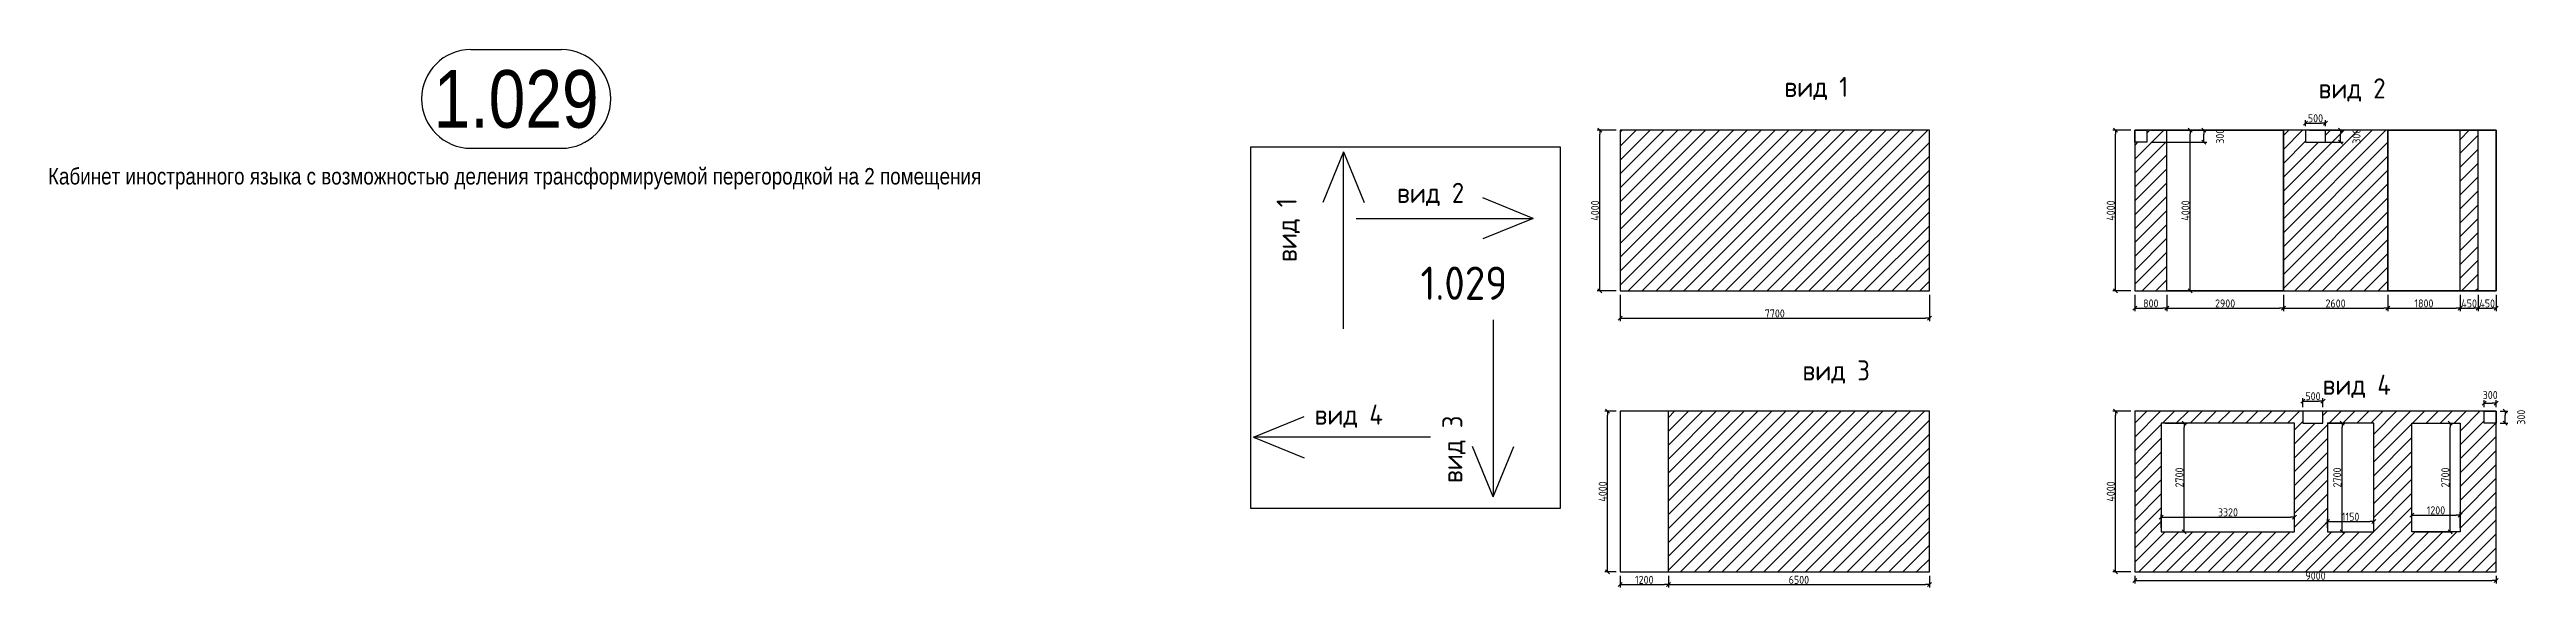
# Model space of a CAD drawing. Header units: millimetres. Extents: x -24360 to 609566, y -391049 to 148426.
# Drawn here: x 244807 to 306481, y -63820 to -50430 of the extents above; entities that cross this region are included whole.
import ezdxf
from ezdxf.enums import TextEntityAlignment as Align

# ---------------------------------------------------------------- set-up
doc = ezdxf.new("R2010")
doc.units = ezdxf.units.MM
doc.layers.get('Defpoints').update_dxf_attribs({"color": 140})
doc.layers.add('осново', color=7, linetype='Continuous', lineweight=30)
doc.layers.add('Штриховка', color=7, linetype='Continuous', lineweight=30)
doc.styles.add('style1', font='ARIALN.TTF')
doc.styles.add('СПДС', font='isocpeur.ttf', dxfattribs={"width": 0.9})
doc.dimstyles.new('Размера А3', dxfattribs={"dimtxt": 200, "dimasz": 100, "dimexe": 70, "dimexo": 100, "dimgap": 20, "dimtad": 1, "dimdec": 0, "dimrnd": 10, "dimzin": 0, "dimdsep": 46, "dimtxsty": 'СПДС', "dimblk": 'ARROWHEAD_6', "dimcen": 1, "dimclrd": 256, "dimclre": 256, "dimclrt": 256, "dimazin": 0, "dimtfac": 1, "dimtdec": 0, "dimtmove": 2, "dimatfit": 3, "dimfxl": 1, "dimtolj": 1, "dimtzin": 0, "dimarcsym": 0})

msp = doc.modelspace()

# ---------------------------------------------------------------- texts
at = {"layer": 'осново', "attachment_point": 1, "style": 'СПДС'}
for s, width, gutter_width, insert, char_height in [('вид 1', 3371.81454, 1678.372, (288003.895, -51108.618), 500), ('вид 2', 3371.81454, 1678.372, (301303.182, -51146.479), 500), ('вид 2', 3371.81454, 1678.372, (278359.809, -53747.099), 500), ('1.029', 3063.81716, 4144.304, (278942.681, -55831.556), 828.8607), ('вид 3', 3371.81454, 1678.372, (288453.065, -58166.093), 500), ('вид 4', 2769.04063, 1678.372, (301404.031, -58524.249), 500), ('вид 4', 2769.04063, 1678.372, (276305.856, -59268.171), 500)]:
    msp.add_mtext_dynamic_manual_height_columns(s, width=width, gutter_width=gutter_width, heights=[0], dxfattribs=dict(at, insert=insert, char_height=char_height))
at = {"layer": 'осново', "char_height": 500, "attachment_point": 1, "rotation": 90, "style": 'СПДС'}
for s, insert in [('вид 1', (275360.595, -55716.881)), ('вид 3', (279485.781, -61220.217))]:
    msp.add_mtext_dynamic_manual_height_columns(s, width=3371.81454, gutter_width=1678.372, heights=[0], dxfattribs=dict(at, insert=insert))

# ---------------------------------------------------------------- blocks, each defined once
blk = doc.blocks.new('MOK-МаркаПом_овал_ареал')
for p, q in [((-2.75, 3), (2.75, 3)), ((-2.75, -3), (2.75, -3))]:
    blk.add_line(p, q)
for centre, radius, start, end in [((-2.75, 0), 3, 90, 270), ((2.75, 0), 3, 270, 90), ((-3.75, 0), 3.5, 0, 0.001)]:
    blk.add_arc(centre, radius, start, end)
at = {"color": 0, "style": 'style1'}
blk.add_attdef('АР-ПОМЕЩЕНИЕ:НОМЕР', text='', height=3.5, dxfattribs=at).set_placement((0, 0), align=Align.MIDDLE)
blk = doc.blocks.new('ARROWHEAD_6')
at = {"color": 0, "linetype": 'Continuous'}
for p, q in [((0, 0), (-1, 0)), ((-0.5, -0.5), (0.5, 0.5))]:
    blk.add_line(p, q, dxfattribs=at)
blk = doc.blocks.new('*D487')
at = {"lineweight": -2, "transparency": 16777216}
for p, q in [((283915, -56538), (283915, -57190)), ((291615, -56538), (291615, -57190)), ((284015, -57120), (291515, -57120))]:
    blk.add_line(p, q, dxfattribs=at)
at = {"layer": 'Defpoints', "color": 0, "lineweight": 15, "transparency": 16777216}
for p in [(283915, -56438), (291615, -56438), (291615, -57120)]:
    blk.add_point(p, dxfattribs=at)
at = {"lineweight": -2, "transparency": 16777216, "xscale": 100, "yscale": 100, "zscale": 100, "rotation": 180}
blk.add_blockref('ARROWHEAD_6', (283915, -57120), dxfattribs=at)
at = {"lineweight": -2, "transparency": 16777216, "xscale": 100, "yscale": 100, "zscale": 100}
blk.add_blockref('ARROWHEAD_6', (291615, -57120), dxfattribs=at)
at = {"transparency": 16777216, "insert": (287765, -57000), "char_height": 200, "attachment_point": 5, "style": 'СПДС'}
blk.add_mtext('\\A1;7700', dxfattribs=at)
blk = doc.blocks.new('*D488')
at = {"lineweight": -2, "transparency": 16777216}
for p, q in [((283815, -52438), (283340, -52438)), ((283410, -56338), (283410, -52538)), ((283815, -56438), (283340, -56438))]:
    blk.add_line(p, q, dxfattribs=at)
at = {"layer": 'Defpoints', "color": 0, "lineweight": 15, "transparency": 16777216}
for p in [(283410, -52438), (283915, -52438), (283915, -56438)]:
    blk.add_point(p, dxfattribs=at)
at = {"lineweight": -2, "transparency": 16777216, "xscale": 100, "yscale": 100, "zscale": 100}
for p, rotation in [((283410, -52438), 90), ((283410, -56438), 270)]:
    blk.add_blockref('ARROWHEAD_6', p, dxfattribs=dict(at, rotation=rotation))
at = {"transparency": 16777216, "insert": (283290, -54438), "char_height": 200, "attachment_point": 5, "rotation": 90, "style": 'СПДС'}
blk.add_mtext('\\A1;4000', dxfattribs=at)
blk = doc.blocks.new('*D489')
at = {"lineweight": -2, "transparency": 16777216}
for p, q in [((296628, -52438), (296180, -52438)), ((296250, -56338), (296250, -52538)), ((296628, -56438), (296180, -56438))]:
    blk.add_line(p, q, dxfattribs=at)
at = {"layer": 'Defpoints', "color": 0, "lineweight": 15, "transparency": 16777216}
for p in [(296250, -52438), (296728, -52438), (296728, -56438)]:
    blk.add_point(p, dxfattribs=at)
at = {"lineweight": -2, "transparency": 16777216, "xscale": 100, "yscale": 100, "zscale": 100}
for p, rotation in [((296250, -52438), 90), ((296250, -56438), 270)]:
    blk.add_blockref('ARROWHEAD_6', p, dxfattribs=dict(at, rotation=rotation))
at = {"transparency": 16777216, "insert": (296130, -54438), "char_height": 200, "attachment_point": 5, "rotation": 90, "style": 'СПДС'}
blk.add_mtext('\\A1;4000', dxfattribs=at)
blk = doc.blocks.new('*D490')
at = {"lineweight": -2, "transparency": 16777216}
for p, q in [((296728, -56538), (296728, -56940)), ((297528, -56538), (297528, -56940)), ((296828, -56870), (297428, -56870))]:
    blk.add_line(p, q, dxfattribs=at)
at = {"layer": 'Defpoints', "color": 0, "lineweight": 15, "transparency": 16777216}
for p in [(296728, -56438), (297528, -56438), (297528, -56870)]:
    blk.add_point(p, dxfattribs=at)
at = {"lineweight": -2, "transparency": 16777216, "xscale": 100, "yscale": 100, "zscale": 100, "rotation": 180}
blk.add_blockref('ARROWHEAD_6', (296728, -56870), dxfattribs=at)
at = {"lineweight": -2, "transparency": 16777216, "xscale": 100, "yscale": 100, "zscale": 100}
blk.add_blockref('ARROWHEAD_6', (297528, -56870), dxfattribs=at)
at = {"transparency": 16777216, "insert": (297128, -56750), "char_height": 200, "attachment_point": 5, "style": 'СПДС'}
blk.add_mtext('\\A1;800', dxfattribs=at)
blk = doc.blocks.new('*D491')
at = {"lineweight": -2, "transparency": 16777216}
for p, q in [((297528, -56538), (297528, -56940)), ((300428, -56538), (300428, -56940)), ((297628, -56870), (300328, -56870))]:
    blk.add_line(p, q, dxfattribs=at)
at = {"layer": 'Defpoints', "color": 0, "lineweight": 15, "transparency": 16777216}
for p in [(297528, -56438), (300428, -56438), (300428, -56870)]:
    blk.add_point(p, dxfattribs=at)
at = {"lineweight": -2, "transparency": 16777216, "xscale": 100, "yscale": 100, "zscale": 100, "rotation": 180}
blk.add_blockref('ARROWHEAD_6', (297528, -56870), dxfattribs=at)
at = {"lineweight": -2, "transparency": 16777216, "xscale": 100, "yscale": 100, "zscale": 100}
blk.add_blockref('ARROWHEAD_6', (300428, -56870), dxfattribs=at)
at = {"transparency": 16777216, "insert": (298978, -56750), "char_height": 200, "attachment_point": 5, "style": 'СПДС'}
blk.add_mtext('\\A1;2900', dxfattribs=at)
blk = doc.blocks.new('*D492')
at = {"lineweight": -2, "transparency": 16777216}
for p, q in [((297628, -52438), (298180, -52438)), ((298110, -56338), (298110, -52538)), ((297628, -56438), (298180, -56438))]:
    blk.add_line(p, q, dxfattribs=at)
at = {"layer": 'Defpoints', "color": 0, "lineweight": 15, "transparency": 16777216}
for p in [(297528, -52438), (298110, -52438), (297528, -56438)]:
    blk.add_point(p, dxfattribs=at)
at = {"lineweight": -2, "transparency": 16777216, "xscale": 100, "yscale": 100, "zscale": 100}
for p, rotation in [((298110, -52438), 90), ((298110, -56438), 270)]:
    blk.add_blockref('ARROWHEAD_6', p, dxfattribs=dict(at, rotation=rotation))
at = {"transparency": 16777216, "insert": (297990, -54438), "char_height": 200, "attachment_point": 5, "rotation": 90, "style": 'СПДС'}
blk.add_mtext('\\A1;4000', dxfattribs=at)
blk = doc.blocks.new('*D493')
at = {"lineweight": -2, "transparency": 16777216}
for p, q in [((300978, -52338), (300978, -52190)), ((301078, -52260), (301378, -52260)), ((301478, -52338), (301478, -52190))]:
    blk.add_line(p, q, dxfattribs=at)
at = {"layer": 'Defpoints', "color": 0, "lineweight": 15, "transparency": 16777216}
for p in [(301478, -52260), (300978, -52438), (301478, -52438)]:
    blk.add_point(p, dxfattribs=at)
at = {"lineweight": -2, "transparency": 16777216, "xscale": 100, "yscale": 100, "zscale": 100, "rotation": 180}
blk.add_blockref('ARROWHEAD_6', (300978, -52260), dxfattribs=at)
at = {"lineweight": -2, "transparency": 16777216, "xscale": 100, "yscale": 100, "zscale": 100}
blk.add_blockref('ARROWHEAD_6', (301478, -52260), dxfattribs=at)
at = {"transparency": 16777216, "insert": (301228, -52140), "char_height": 200, "attachment_point": 5, "style": 'СПДС'}
blk.add_mtext('\\A1;500', dxfattribs=at)
blk = doc.blocks.new('*D494')
at = {"lineweight": -2, "transparency": 16777216}
for p, q in [((300428, -56538), (300428, -56940)), ((303028, -56538), (303028, -56940)), ((300528, -56870), (302928, -56870))]:
    blk.add_line(p, q, dxfattribs=at)
at = {"layer": 'Defpoints', "color": 0, "lineweight": 15, "transparency": 16777216}
for p in [(300428, -56438), (303028, -56438), (303028, -56870)]:
    blk.add_point(p, dxfattribs=at)
at = {"lineweight": -2, "transparency": 16777216, "xscale": 100, "yscale": 100, "zscale": 100, "rotation": 180}
blk.add_blockref('ARROWHEAD_6', (300428, -56870), dxfattribs=at)
at = {"lineweight": -2, "transparency": 16777216, "xscale": 100, "yscale": 100, "zscale": 100}
blk.add_blockref('ARROWHEAD_6', (303028, -56870), dxfattribs=at)
at = {"transparency": 16777216, "insert": (301728, -56750), "char_height": 200, "attachment_point": 5, "style": 'СПДС'}
blk.add_mtext('\\A1;2600', dxfattribs=at)
blk = doc.blocks.new('*D495')
at = {"lineweight": -2, "transparency": 16777216}
for p, q in [((303028, -56538), (303028, -56940)), ((304828, -56538), (304828, -56940)), ((303128, -56870), (304728, -56870))]:
    blk.add_line(p, q, dxfattribs=at)
at = {"layer": 'Defpoints', "color": 0, "lineweight": 15, "transparency": 16777216}
for p in [(303028, -56438), (304828, -56438), (304828, -56870)]:
    blk.add_point(p, dxfattribs=at)
at = {"lineweight": -2, "transparency": 16777216, "xscale": 100, "yscale": 100, "zscale": 100, "rotation": 180}
blk.add_blockref('ARROWHEAD_6', (303028, -56870), dxfattribs=at)
at = {"lineweight": -2, "transparency": 16777216, "xscale": 100, "yscale": 100, "zscale": 100}
blk.add_blockref('ARROWHEAD_6', (304828, -56870), dxfattribs=at)
at = {"transparency": 16777216, "insert": (303928, -56750), "char_height": 200, "attachment_point": 5, "style": 'СПДС'}
blk.add_mtext('\\A1;1800', dxfattribs=at)
blk = doc.blocks.new('*D496')
at = {"lineweight": -2, "transparency": 16777216}
for p, q in [((304828, -56538), (304828, -56940)), ((305278, -56538), (305278, -56940)), ((304928, -56870), (305178, -56870))]:
    blk.add_line(p, q, dxfattribs=at)
at = {"layer": 'Defpoints', "color": 0, "lineweight": 15, "transparency": 16777216}
for p in [(304828, -56438), (305278, -56438), (305278, -56870)]:
    blk.add_point(p, dxfattribs=at)
at = {"lineweight": -2, "transparency": 16777216, "xscale": 100, "yscale": 100, "zscale": 100, "rotation": 180}
blk.add_blockref('ARROWHEAD_6', (304828, -56870), dxfattribs=at)
at = {"lineweight": -2, "transparency": 16777216, "xscale": 100, "yscale": 100, "zscale": 100}
blk.add_blockref('ARROWHEAD_6', (305278, -56870), dxfattribs=at)
at = {"transparency": 16777216, "insert": (305053, -56750), "char_height": 200, "attachment_point": 5, "style": 'СПДС'}
blk.add_mtext('\\A1;450', dxfattribs=at)
blk = doc.blocks.new('*D497')
at = {"lineweight": -2, "transparency": 16777216}
for p, q in [((305278, -56538), (305278, -56940)), ((305728, -56538), (305728, -56940)), ((305378, -56870), (305628, -56870))]:
    blk.add_line(p, q, dxfattribs=at)
at = {"layer": 'Defpoints', "color": 0, "lineweight": 15, "transparency": 16777216}
for p in [(305278, -56438), (305728, -56438), (305728, -56870)]:
    blk.add_point(p, dxfattribs=at)
at = {"lineweight": -2, "transparency": 16777216, "xscale": 100, "yscale": 100, "zscale": 100, "rotation": 180}
blk.add_blockref('ARROWHEAD_6', (305278, -56870), dxfattribs=at)
at = {"lineweight": -2, "transparency": 16777216, "xscale": 100, "yscale": 100, "zscale": 100}
blk.add_blockref('ARROWHEAD_6', (305728, -56870), dxfattribs=at)
at = {"transparency": 16777216, "insert": (305503, -56750), "char_height": 200, "attachment_point": 5, "style": 'СПДС'}
blk.add_mtext('\\A1;450', dxfattribs=at)
blk = doc.blocks.new('*D498')
at = {"lineweight": -2, "transparency": 16777216}
for p, q in [((297128, -52438), (298520, -52438)), ((297128, -52738), (298520, -52738)), ((298450, -52638), (298450, -52538))]:
    blk.add_line(p, q, dxfattribs=at)
at = {"layer": 'Defpoints', "color": 0, "lineweight": 15, "transparency": 16777216}
for p in [(297028, -52438), (297028, -52738), (298450, -52438)]:
    blk.add_point(p, dxfattribs=at)
at = {"lineweight": -2, "transparency": 16777216, "xscale": 100, "yscale": 100, "zscale": 100}
for p, rotation in [((298450, -52438), 90), ((298450, -52738), 270)]:
    blk.add_blockref('ARROWHEAD_6', p, dxfattribs=dict(at, rotation=rotation))
at = {"transparency": 16777216, "insert": (298850, -52588), "char_height": 200, "attachment_point": 5, "rotation": 90, "style": 'СПДС'}
blk.add_mtext('\\A1;300', dxfattribs=at)
blk = doc.blocks.new('*D499')
at = {"lineweight": -2, "transparency": 16777216}
for p, q in [((301078, -52438), (301920, -52438)), ((301078, -52738), (301920, -52738)), ((301850, -52638), (301850, -52538))]:
    blk.add_line(p, q, dxfattribs=at)
at = {"layer": 'Defpoints', "color": 0, "lineweight": 15, "transparency": 16777216}
for p in [(300978, -52438), (300978, -52738), (301850, -52438)]:
    blk.add_point(p, dxfattribs=at)
at = {"lineweight": -2, "transparency": 16777216, "xscale": 100, "yscale": 100, "zscale": 100}
for p, rotation in [((301850, -52438), 90), ((301850, -52738), 270)]:
    blk.add_blockref('ARROWHEAD_6', p, dxfattribs=dict(at, rotation=rotation))
at = {"transparency": 16777216, "insert": (302250, -52588), "char_height": 200, "attachment_point": 5, "rotation": 90, "style": 'СПДС'}
blk.add_mtext('\\A1;300', dxfattribs=at)
blk = doc.blocks.new('*D500')
at = {"lineweight": -2, "transparency": 16777216}
for p, q in [((283815, -59432), (283530, -59432)), ((283600, -63332), (283600, -59532)), ((283815, -63432), (283530, -63432))]:
    blk.add_line(p, q, dxfattribs=at)
at = {"layer": 'Defpoints', "color": 0, "lineweight": 15, "transparency": 16777216}
for p in [(283600, -59432), (283915, -59432), (283915, -63432)]:
    blk.add_point(p, dxfattribs=at)
at = {"lineweight": -2, "transparency": 16777216, "xscale": 100, "yscale": 100, "zscale": 100}
for p, rotation in [((283600, -59432), 90), ((283600, -63432), 270)]:
    blk.add_blockref('ARROWHEAD_6', p, dxfattribs=dict(at, rotation=rotation))
at = {"transparency": 16777216, "insert": (283480, -61432), "char_height": 200, "attachment_point": 5, "rotation": 90, "style": 'СПДС'}
blk.add_mtext('\\A1;4000', dxfattribs=at)
blk = doc.blocks.new('*D501')
at = {"lineweight": -2, "transparency": 16777216}
for p, q in [((283915, -63532), (283915, -63820)), ((284015, -63750), (285015, -63750)), ((285115, -63532), (285115, -63820))]:
    blk.add_line(p, q, dxfattribs=at)
at = {"layer": 'Defpoints', "color": 0, "lineweight": 15, "transparency": 16777216}
for p in [(283915, -63432), (285115, -63432), (285115, -63750)]:
    blk.add_point(p, dxfattribs=at)
at = {"lineweight": -2, "transparency": 16777216, "xscale": 100, "yscale": 100, "zscale": 100, "rotation": 180}
blk.add_blockref('ARROWHEAD_6', (283915, -63750), dxfattribs=at)
at = {"lineweight": -2, "transparency": 16777216, "xscale": 100, "yscale": 100, "zscale": 100}
blk.add_blockref('ARROWHEAD_6', (285115, -63750), dxfattribs=at)
at = {"transparency": 16777216, "insert": (284515, -63630), "char_height": 200, "attachment_point": 5, "style": 'СПДС'}
blk.add_mtext('\\A1;1200', dxfattribs=at)
blk = doc.blocks.new('*D502')
at = {"lineweight": -2, "transparency": 16777216}
for p, q in [((285115, -63532), (285115, -63820)), ((285215, -63750), (291515, -63750)), ((291615, -63532), (291615, -63820))]:
    blk.add_line(p, q, dxfattribs=at)
at = {"layer": 'Defpoints', "color": 0, "lineweight": 15, "transparency": 16777216}
for p in [(285115, -63432), (291615, -63432), (291615, -63750)]:
    blk.add_point(p, dxfattribs=at)
at = {"lineweight": -2, "transparency": 16777216, "xscale": 100, "yscale": 100, "zscale": 100, "rotation": 180}
blk.add_blockref('ARROWHEAD_6', (285115, -63750), dxfattribs=at)
at = {"lineweight": -2, "transparency": 16777216, "xscale": 100, "yscale": 100, "zscale": 100}
blk.add_blockref('ARROWHEAD_6', (291615, -63750), dxfattribs=at)
at = {"transparency": 16777216, "insert": (288365, -63630), "char_height": 200, "attachment_point": 5, "style": 'СПДС'}
blk.add_mtext('\\A1;6500', dxfattribs=at)
blk = doc.blocks.new('*D503')
at = {"lineweight": -2, "transparency": 16777216}
for p, q in [((296628, -59432), (296180, -59432)), ((296250, -63332), (296250, -59532)), ((296628, -63432), (296180, -63432))]:
    blk.add_line(p, q, dxfattribs=at)
at = {"layer": 'Defpoints', "color": 0, "lineweight": 15, "transparency": 16777216}
for p in [(296250, -59432), (296728, -59432), (296728, -63432)]:
    blk.add_point(p, dxfattribs=at)
at = {"lineweight": -2, "transparency": 16777216, "xscale": 100, "yscale": 100, "zscale": 100}
for p, rotation in [((296250, -59432), 90), ((296250, -63432), 270)]:
    blk.add_blockref('ARROWHEAD_6', p, dxfattribs=dict(at, rotation=rotation))
at = {"transparency": 16777216, "insert": (296130, -61432), "char_height": 200, "attachment_point": 5, "rotation": 90, "style": 'СПДС'}
blk.add_mtext('\\A1;4000', dxfattribs=at)
blk = doc.blocks.new('*D504')
at = {"lineweight": -2, "transparency": 16777216}
for p, q in [((296728, -63532), (296728, -63720)), ((296828, -63650), (305628, -63650)), ((305728, -63532), (305728, -63720))]:
    blk.add_line(p, q, dxfattribs=at)
at = {"layer": 'Defpoints', "color": 0, "lineweight": 15, "transparency": 16777216}
for p in [(296728, -63432), (305728, -63432), (305728, -63650)]:
    blk.add_point(p, dxfattribs=at)
at = {"lineweight": -2, "transparency": 16777216, "xscale": 100, "yscale": 100, "zscale": 100, "rotation": 180}
blk.add_blockref('ARROWHEAD_6', (296728, -63650), dxfattribs=at)
at = {"lineweight": -2, "transparency": 16777216, "xscale": 100, "yscale": 100, "zscale": 100}
blk.add_blockref('ARROWHEAD_6', (305728, -63650), dxfattribs=at)
at = {"transparency": 16777216, "insert": (301228, -63530), "char_height": 200, "attachment_point": 5, "style": 'СПДС'}
blk.add_mtext('\\A1;9000', dxfattribs=at)
blk = doc.blocks.new('*D505')
at = {"lineweight": -2, "transparency": 16777216}
for p, q in [((297488, -59732), (298030, -59732)), ((297960, -62332), (297960, -59832)), ((297488, -62432), (298030, -62432))]:
    blk.add_line(p, q, dxfattribs=at)
at = {"layer": 'Defpoints', "color": 0, "lineweight": 15, "transparency": 16777216}
for p in [(297388, -59732), (297960, -59732), (297388, -62432)]:
    blk.add_point(p, dxfattribs=at)
at = {"lineweight": -2, "transparency": 16777216, "xscale": 100, "yscale": 100, "zscale": 100}
for p, rotation in [((297960, -59732), 90), ((297960, -62432), 270)]:
    blk.add_blockref('ARROWHEAD_6', p, dxfattribs=dict(at, rotation=rotation))
at = {"transparency": 16777216, "insert": (297840, -61082), "char_height": 200, "attachment_point": 5, "rotation": 90, "style": 'СПДС'}
blk.add_mtext('\\A1;2700', dxfattribs=at)
blk = doc.blocks.new('*D506')
at = {"lineweight": -2, "transparency": 16777216}
for p, q in [((297388, -62332), (297388, -62000)), ((297488, -62070), (300608, -62070)), ((300708, -62332), (300708, -62000))]:
    blk.add_line(p, q, dxfattribs=at)
at = {"layer": 'Defpoints', "color": 0, "lineweight": 15, "transparency": 16777216}
for p in [(300708, -62070), (297388, -62432), (300708, -62432)]:
    blk.add_point(p, dxfattribs=at)
at = {"lineweight": -2, "transparency": 16777216, "xscale": 100, "yscale": 100, "zscale": 100, "rotation": 180}
blk.add_blockref('ARROWHEAD_6', (297388, -62070), dxfattribs=at)
at = {"lineweight": -2, "transparency": 16777216, "xscale": 100, "yscale": 100, "zscale": 100}
blk.add_blockref('ARROWHEAD_6', (300708, -62070), dxfattribs=at)
at = {"transparency": 16777216, "insert": (299048, -61950), "char_height": 200, "attachment_point": 5, "style": 'СПДС'}
blk.add_mtext('\\A1;3320', dxfattribs=at)
blk = doc.blocks.new('*D507')
at = {"lineweight": -2, "transparency": 16777216}
for p, q in [((301528, -62332), (301528, -62110)), ((301628, -62180), (302578, -62180)), ((302678, -62332), (302678, -62110))]:
    blk.add_line(p, q, dxfattribs=at)
at = {"layer": 'Defpoints', "color": 0, "lineweight": 15, "transparency": 16777216}
for p in [(302678, -62180), (301528, -62432), (302678, -62432)]:
    blk.add_point(p, dxfattribs=at)
at = {"lineweight": -2, "transparency": 16777216, "xscale": 100, "yscale": 100, "zscale": 100, "rotation": 180}
blk.add_blockref('ARROWHEAD_6', (301528, -62180), dxfattribs=at)
at = {"lineweight": -2, "transparency": 16777216, "xscale": 100, "yscale": 100, "zscale": 100}
blk.add_blockref('ARROWHEAD_6', (302678, -62180), dxfattribs=at)
at = {"transparency": 16777216, "insert": (302103, -62060), "char_height": 200, "attachment_point": 5, "style": 'СПДС'}
blk.add_mtext('\\A1;1150', dxfattribs=at)
blk = doc.blocks.new('*D508')
at = {"lineweight": -2, "transparency": 16777216}
for p, q in [((301515, -59732), (301960, -59732)), ((301890, -62332), (301890, -59832)), ((301628, -62432), (301960, -62432))]:
    blk.add_line(p, q, dxfattribs=at)
at = {"layer": 'Defpoints', "color": 0, "lineweight": 15, "transparency": 16777216}
for p in [(301415, -59732), (301890, -59732), (301528, -62432)]:
    blk.add_point(p, dxfattribs=at)
at = {"lineweight": -2, "transparency": 16777216, "xscale": 100, "yscale": 100, "zscale": 100}
for p, rotation in [((301890, -59732), 90), ((301890, -62432), 270)]:
    blk.add_blockref('ARROWHEAD_6', p, dxfattribs=dict(at, rotation=rotation))
at = {"transparency": 16777216, "insert": (301770, -61082), "char_height": 200, "attachment_point": 5, "rotation": 90, "style": 'СПДС'}
blk.add_mtext('\\A1;2700', dxfattribs=at)
blk = doc.blocks.new('*D509')
at = {"lineweight": -2, "transparency": 16777216}
for p, q in [((303628, -62332), (303628, -61950)), ((303728, -62020), (304728, -62020)), ((304828, -62332), (304828, -61950))]:
    blk.add_line(p, q, dxfattribs=at)
at = {"layer": 'Defpoints', "color": 0, "lineweight": 15, "transparency": 16777216}
for p in [(304828, -62020), (303628, -62432), (304828, -62432)]:
    blk.add_point(p, dxfattribs=at)
at = {"lineweight": -2, "transparency": 16777216, "xscale": 100, "yscale": 100, "zscale": 100, "rotation": 180}
blk.add_blockref('ARROWHEAD_6', (303628, -62020), dxfattribs=at)
at = {"lineweight": -2, "transparency": 16777216, "xscale": 100, "yscale": 100, "zscale": 100}
blk.add_blockref('ARROWHEAD_6', (304828, -62020), dxfattribs=at)
at = {"transparency": 16777216, "insert": (304228, -61900), "char_height": 200, "attachment_point": 5, "style": 'СПДС'}
blk.add_mtext('\\A1;1200', dxfattribs=at)
blk = doc.blocks.new('*D510')
at = {"lineweight": -2, "transparency": 16777216}
for p, q in [((303728, -59732), (304650, -59732)), ((304580, -62332), (304580, -59832)), ((303728, -62432), (304650, -62432))]:
    blk.add_line(p, q, dxfattribs=at)
at = {"layer": 'Defpoints', "color": 0, "lineweight": 15, "transparency": 16777216}
for p in [(303628, -59732), (304580, -59732), (303628, -62432)]:
    blk.add_point(p, dxfattribs=at)
at = {"lineweight": -2, "transparency": 16777216, "xscale": 100, "yscale": 100, "zscale": 100}
for p, rotation in [((304580, -59732), 90), ((304580, -62432), 270)]:
    blk.add_blockref('ARROWHEAD_6', p, dxfattribs=dict(at, rotation=rotation))
at = {"transparency": 16777216, "insert": (304460, -61082), "char_height": 200, "attachment_point": 5, "rotation": 90, "style": 'СПДС'}
blk.add_mtext('\\A1;2700', dxfattribs=at)
blk = doc.blocks.new('*D511')
at = {"lineweight": -2, "transparency": 16777216}
for p, q in [((300915, -59332), (300915, -59110)), ((301015, -59180), (301315, -59180)), ((301415, -59332), (301415, -59110))]:
    blk.add_line(p, q, dxfattribs=at)
at = {"layer": 'Defpoints', "color": 0, "lineweight": 15, "transparency": 16777216}
for p in [(301415, -59180), (300915, -59432), (301415, -59432)]:
    blk.add_point(p, dxfattribs=at)
at = {"lineweight": -2, "transparency": 16777216, "xscale": 100, "yscale": 100, "zscale": 100, "rotation": 180}
blk.add_blockref('ARROWHEAD_6', (300915, -59180), dxfattribs=at)
at = {"lineweight": -2, "transparency": 16777216, "xscale": 100, "yscale": 100, "zscale": 100}
blk.add_blockref('ARROWHEAD_6', (301415, -59180), dxfattribs=at)
at = {"transparency": 16777216, "insert": (301165, -59060), "char_height": 200, "attachment_point": 5, "style": 'СПДС'}
blk.add_mtext('\\A1;500', dxfattribs=at)
blk = doc.blocks.new('*D512')
at = {"lineweight": -2, "transparency": 16777216}
for p, q in [((305828, -59432), (306020, -59432)), ((305828, -59732), (306020, -59732)), ((305950, -59632), (305950, -59532))]:
    blk.add_line(p, q, dxfattribs=at)
at = {"layer": 'Defpoints', "color": 0, "lineweight": 15, "transparency": 16777216}
for p in [(305728, -59432), (305728, -59732), (305950, -59432)]:
    blk.add_point(p, dxfattribs=at)
at = {"lineweight": -2, "transparency": 16777216, "xscale": 100, "yscale": 100, "zscale": 100}
for p, rotation in [((305950, -59432), 90), ((305950, -59732), 270)]:
    blk.add_blockref('ARROWHEAD_6', p, dxfattribs=dict(at, rotation=rotation))
at = {"transparency": 16777216, "insert": (306350, -59582), "char_height": 200, "attachment_point": 5, "rotation": 90, "style": 'СПДС'}
blk.add_mtext('\\A1;300', dxfattribs=at)
blk = doc.blocks.new('*D513')
at = {"lineweight": -2, "transparency": 16777216}
for p, q in [((305428, -59332), (305428, -59160)), ((305728, -59332), (305728, -59160)), ((305528, -59230), (305628, -59230))]:
    blk.add_line(p, q, dxfattribs=at)
at = {"layer": 'Defpoints', "color": 0, "lineweight": 15, "transparency": 16777216}
for p in [(305428, -59432), (305728, -59230), (305728, -59432)]:
    blk.add_point(p, dxfattribs=at)
at = {"lineweight": -2, "transparency": 16777216, "xscale": 100, "yscale": 100, "zscale": 100, "rotation": 180}
blk.add_blockref('ARROWHEAD_6', (305428, -59230), dxfattribs=at)
at = {"lineweight": -2, "transparency": 16777216, "xscale": 100, "yscale": 100, "zscale": 100}
blk.add_blockref('ARROWHEAD_6', (305728, -59230), dxfattribs=at)
at = {"transparency": 16777216, "insert": (305578, -59030), "char_height": 200, "attachment_point": 5, "style": 'СПДС'}
blk.add_mtext('\\A1;300', dxfattribs=at)

# ---------------------------------------------------------------- dimensions: what is measured, and where the dimension line sits
for base, p1, p2, picture, middle in [((283410, -52437.658), (283914.964, -56437.658), (283914.964, -52437.658), '*D488', (283290, -54437.658)), ((296250, -52437.658), (296727.907, -56437.658), (296727.907, -52437.658), '*D489', (296130, -54437.658)), ((298450, -52437.658), (297027.907, -52737.658), (297027.907, -52437.658), '*D498', (298850, -52587.658)), ((298110, -52437.658), (297527.907, -56437.658), (297527.907, -52437.658), '*D492', (297990, -54437.658)), ((301850, -52437.658), (300977.907, -52737.658), (300977.907, -52437.658), '*D499', (302250, -52587.658)), ((283600, -59432.153), (283914.964, -63432.153), (283914.964, -59432.153), '*D500', (283480, -61432.153)), ((296250, -59432.153), (296727.907, -63432.153), (296727.907, -59432.153), '*D503', (296130, -61432.153)), ((297960, -59732.153), (297387.907, -62432.153), (297387.907, -59732.153), '*D505', (297840, -61082.153)), ((301890, -59732.153), (301527.907, -62432.153), (301414.679, -59732.153), '*D508', (301770, -61082.153)), ((304580, -59732.153), (303627.907, -62432.153), (303627.907, -59732.153), '*D510', (304460, -61082.153)), ((305950, -59432.153), (305727.907, -59732.153), (305727.907, -59432.153), '*D512', (306350, -59582.153))]:
    dim = msp.add_linear_dim(base=base, p1=p1, p2=p2, angle=90, dimstyle='Размера А3')
    dim.commit()
    dim.dimension.update_dxf_attribs({"geometry": picture, "text_midpoint": middle})
for base, p1, p2, picture, middle in [((301477.907, -52260), (300977.907, -52437.658), (301477.907, -52437.658), '*D493', (301227.907, -52140)), ((291614.964, -57120), (283914.964, -56437.658), (291614.964, -56437.658), '*D487', (287764.964, -57000)), ((297527.907, -56870), (296727.907, -56437.658), (297527.907, -56437.658), '*D490', (297127.907, -56750)), ((300427.907, -56870), (297527.907, -56437.658), (300427.907, -56437.658), '*D491', (298977.907, -56750)), ((303027.907, -56870), (300427.907, -56437.658), (303027.907, -56437.658), '*D494', (301727.907, -56750)), ((304827.907, -56870), (303027.907, -56437.658), (304827.907, -56437.658), '*D495', (303927.907, -56750)), ((305277.907, -56870), (304827.907, -56437.658), (305277.907, -56437.658), '*D496', (305052.907, -56750)), ((305727.907, -56870), (305277.907, -56437.658), (305727.907, -56437.658), '*D497', (305502.907, -56750)), ((301414.679, -59180), (300914.679, -59432.153), (301414.679, -59432.153), '*D511', (301164.679, -59060)), ((305727.907, -59230), (305427.907, -59432.153), (305727.907, -59432.153), '*D513', (305577.907, -59030)), ((300707.907, -62070), (297387.907, -62432.153), (300707.907, -62432.153), '*D506', (299047.907, -61950)), ((302677.907, -62180), (301527.907, -62432.153), (302677.907, -62432.153), '*D507', (302102.907, -62060)), ((304827.907, -62020), (303627.907, -62432.153), (304827.907, -62432.153), '*D509', (304227.907, -61900)), ((285114.964, -63750), (283914.964, -63432.153), (285114.964, -63432.153), '*D501', (284514.964, -63630)), ((291614.964, -63750), (285114.964, -63432.153), (291614.964, -63432.153), '*D502', (288364.964, -63630)), ((305727.907, -63650), (296727.907, -63432.153), (305727.907, -63432.153), '*D504', (301227.907, -63530))]:
    dim = msp.add_linear_dim(base=base, p1=p1, p2=p2, dimstyle='Размера А3')
    dim.commit()
    dim.dimension.update_dxf_attribs({"geometry": picture, "text_midpoint": middle})

# ---------------------------------------------------------------- hatches: boundary and pattern name
at = {"layer": 'Штриховка'}
h = msp.add_hatch(dxfattribs=at)
h.set_pattern_fill('ANSI31', color=3, scale=77)
h.paths.add_polyline_path([(291614.964, -52437.658), (283914.964, -52437.658), (283914.964, -56437.658), (291614.964, -56437.658)])
h.paths.add_polyline_path([(297527.907, -52437.658), (297027.907, -52437.658), (297027.907, -52737.658), (296727.907, -52737.658), (296727.907, -56437.658), (297527.907, -56437.658)])
h.paths.add_polyline_path([(303027.907, -52437.658), (301477.907, -52437.658), (301477.907, -52737.658), (300977.907, -52737.658), (300977.907, -52437.658), (300427.907, -52437.658), (300427.907, -56437.658), (303027.907, -56437.658)])
h.paths.add_polyline_path([(305277.907, -52438.342), (304827.907, -52438.342), (304827.907, -56437.658), (305277.907, -56437.658)])
h.paths.add_polyline_path([(291614.964, -59432.153), (285114.964, -59432.153), (285114.964, -63432.153), (291614.964, -63432.153)])
h.paths.add_polyline_path([(297387.907, -59732.153), (300707.907, -59732.153), (300707.907, -62432.153), (301527.907, -62432.153), (301527.907, -59732.153), (301527.907, -59702.82), (305427.907, -59702.82), (305427.907, -59432.153), (301414.679, -59432.153), (301414.679, -59732.153), (300914.679, -59732.153), (300914.679, -59432.153), (296727.907, -59432.153), (296727.907, -62432.153), (297387.907, -62432.153)])
h.paths.add_polyline_path([(305727.907, -62432.153), (303627.907, -62432.153), (301527.907, -62432.153), (296727.907, -62432.153), (296727.907, -63432.153), (305727.907, -63432.153)])
h.paths.add_polyline_path([(303627.907, -59732.153), (304827.907, -59732.153), (305427.907, -59732.153), (305427.907, -59702.82), (301527.907, -59702.82), (301527.907, -59732.153), (302677.907, -59732.153), (302677.907, -62432.153), (303627.907, -62432.153)], flags=17)
h.paths.add_polyline_path([(305727.907, -59732.153), (304827.907, -59732.153), (304827.907, -62432.153), (305727.907, -62432.153)])
h.paths.add_polyline_path([(305727.907, -59702.82), (305427.907, -59702.82), (305427.907, -59732.153), (305727.907, -59732.153)])

# ---------------------------------------------------------------- linework, layer by layer
at = {"layer": 'осново'}
for points in [[(274717.546, -52852.03), (282417.546, -52852.03), (282417.546, -61852.03), (274717.546, -61852.03)], [(283914.964, -56437.658), (291614.964, -56437.658), (291614.964, -52437.658), (283914.964, -52437.658)], [(296727.907, -56437.658), (305727.907, -56437.658), (305727.907, -52437.658), (296727.907, -52437.658)], [(296727.907, -56437.658), (300427.907, -56437.658), (300427.907, -52437.658), (296727.907, -52437.658)], [(296727.907, -52437.658), (297027.907, -52437.658), (297027.907, -52737.658), (296727.907, -52737.658)], [(300427.907, -56437.658), (297527.907, -56437.658), (297527.907, -52437.658), (300427.907, -52437.658)], [(300977.907, -52737.658), (301477.907, -52737.658), (301477.907, -52437.658), (300977.907, -52437.658)], [(305727.907, -56437.658), (303027.907, -56437.658), (303027.907, -52438.342), (305727.907, -52438.342)], [(303027.907, -56437.658), (304827.907, -56437.658), (304827.907, -52438.342), (303027.907, -52438.342)], [(305727.907, -56437.658), (305277.907, -56437.658), (305277.907, -52438.342), (305727.907, -52438.342)], [(283914.964, -63432.153), (291614.964, -63432.153), (291614.964, -59432.153), (283914.964, -59432.153)], [(283914.964, -63432.153), (285114.964, -63432.153), (285114.964, -59432.153), (283914.964, -59432.153)], [(296727.907, -63432.153), (305727.907, -63432.153), (305727.907, -59432.153), (296727.907, -59432.153)], [(297387.907, -62432.153), (300707.907, -62432.153), (300707.907, -59732.153), (297387.907, -59732.153)], [(300914.679, -59732.153), (301414.679, -59732.153), (301414.679, -59432.153), (300914.679, -59432.153)], [(301527.907, -62432.153), (302677.907, -62432.153), (302677.907, -59732.153), (301527.907, -59732.153)], [(303627.907, -59732.153), (304827.907, -59732.153), (304827.907, -62432.153), (303627.907, -62432.153)], [(305427.907, -59432.153), (305727.907, -59432.153), (305727.907, -59732.153), (305427.907, -59732.153)]]:
    msp.add_lwpolyline(points, close=True, dxfattribs=at)
for points in [[(277025.012, -52974.898), (276511.404, -54233.489)], [(277025.012, -57385.018), (277025.012, -52974.898)], [(277025.012, -52974.898), (277538.619, -54233.489)], [(281752.356, -54632.231), (280493.765, -54118.624)], [(277342.236, -54632.231), (281752.356, -54632.231)], [(281752.356, -54632.231), (280493.765, -55145.838)], [(280751.763, -57156.607), (280751.763, -61566.727)], [(274784.717, -60079.411), (276043.308, -59565.804)], [(279194.837, -60079.411), (274784.717, -60079.411)], [(274784.717, -60079.411), (276043.308, -60593.018)], [(280751.763, -61566.727), (280238.155, -60308.136)], [(280751.763, -61566.727), (281265.37, -60308.136)]]:
    msp.add_lwpolyline(points, dxfattribs=at)

# ---------------------------------------------------------------- block references
at = {"layer": 'осново', "color": 18, "linetype": 'Continuous', "lineweight": 5, "true_color": 0x000000}
ref = msp.add_blockref('MOK-МаркаПом_овал_ареал', (256425.319, -51658.554), dxfattribs=dict(at, xscale=409.5396169049353, yscale=409.5396169049353, zscale=409.5396169049353))
ref.add_attrib('АР-ПОМЕЩЕНИЕ:НОМЕР', '1.029', dxfattribs={"layer": '0', "color": 0, "height": 1433.3887, "style": 'style1'}).set_placement((256425.319, -51658.554), align=Align.MIDDLE)
ref.add_attrib('АР-ПОМЕЩЕНИЕ:НАИМЕНОВАНИЕ', 'Кабинет иностранного языка с возможностью деления трансформируемой перегородкой на 2 помещения', dxfattribs={"layer": 'Defpoints', "color": 2, "height": 409.53962, "style": 'style1'}).set_placement((256386.76, -53630.049), align=Align.MIDDLE)

msp.set_redraw_order([(e.dxf.handle, doc.entitydb.next_handle()) for e in msp.query("TEXT MTEXT ATTDEF DIMENSION ARC_DIMENSION")])  # texts and dimensions are drawn at this point

doc.saveas('drawing.dxf')
